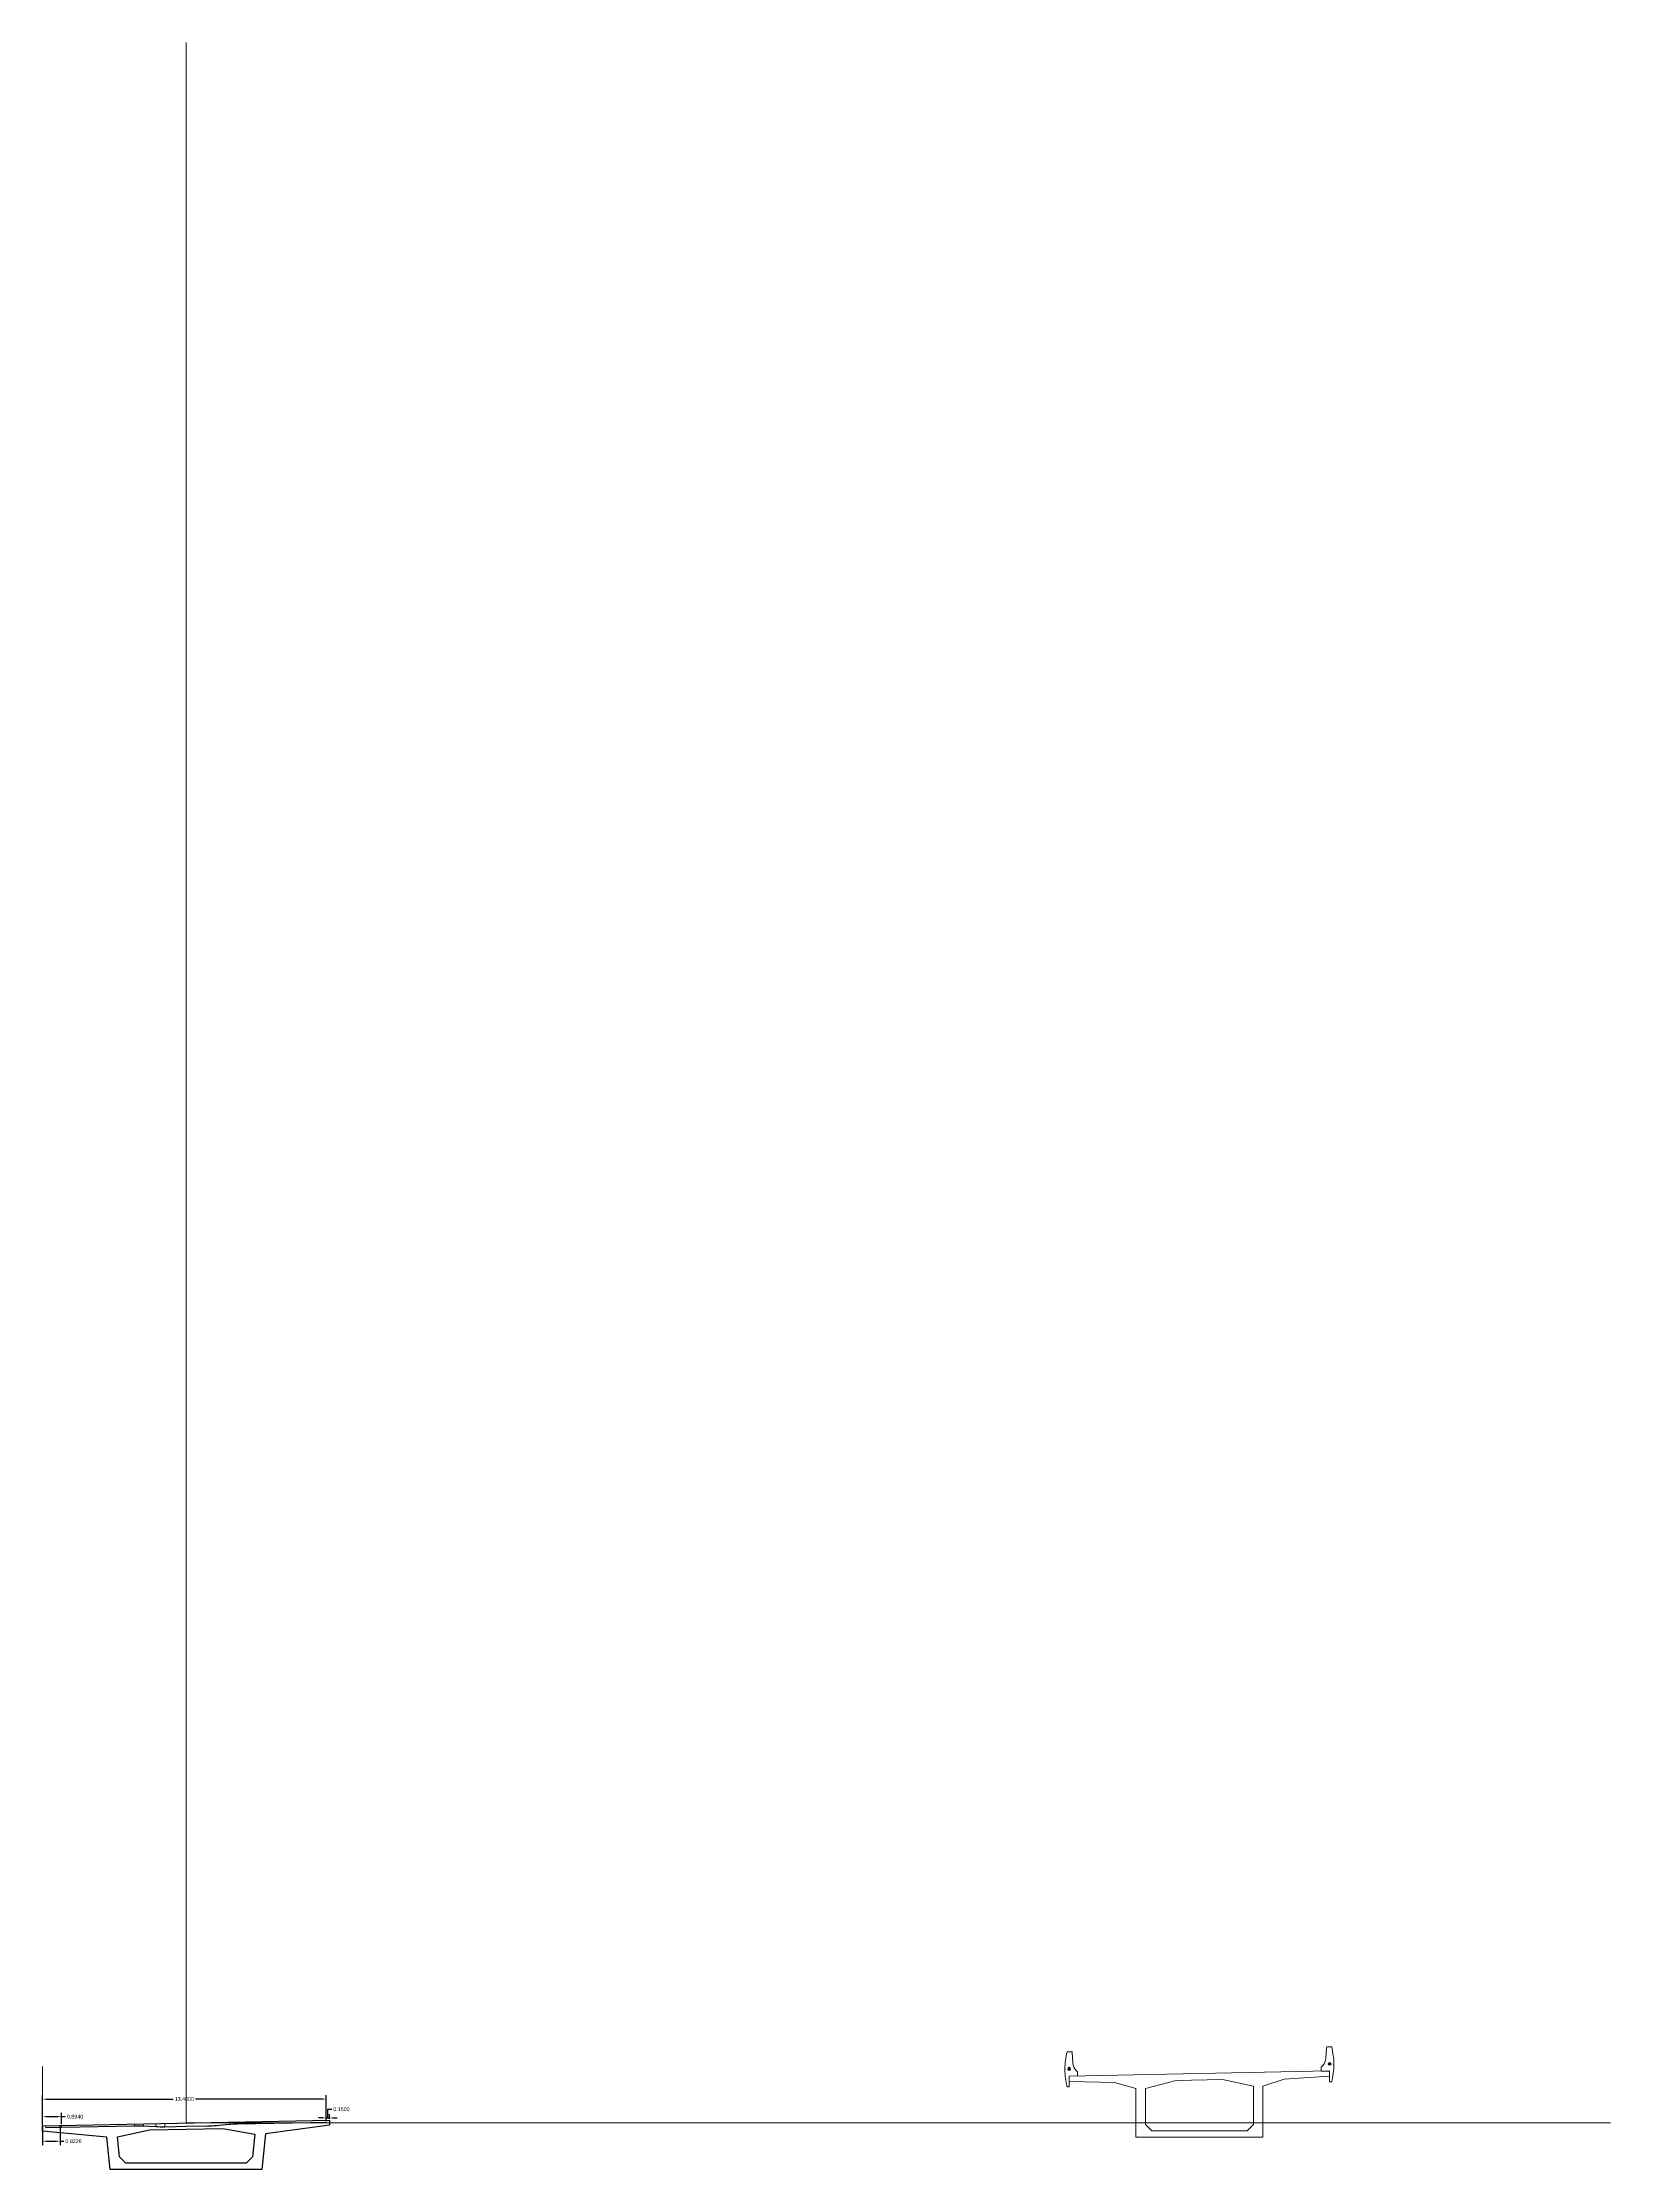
# Model space of a CAD drawing. Header units: metres. Extents: x -7 to 67, y -2 to 98.
import ezdxf

# ---------------------------------------------------------------- set-up
doc = ezdxf.new("R2010")
doc.units = ezdxf.units.M
doc.header["$MEASUREMENT"] = 0
doc.layers.get('0').update_dxf_attribs({"lineweight": 5})
doc.layers.get('DEFPOINTS').update_dxf_attribs({"lineweight": 5})
doc.layers.add('Citec-WorkAssistance', color=60, linetype='Continuous', lineweight=9, plot=False)
doc.layers.add('Dim-ver', color=7, linetype='Continuous', lineweight=5)
for name, color, linetype in [('INPOLY', 1, 'Continuous'), ('outline', 7, 'Continuous'), ('OUTPOLY', 4, 'Continuous'), ('PT-TOP-1', 2, 'Continuous')]:
    doc.layers.add(name, color=color, linetype=linetype)
doc.styles.get("Standard").update_dxf_attribs({"font": 'arial.ttf'})
doc.dimstyles.get("Standard").update_dxf_attribs({"dimtxt": 0.18, "dimasz": 0.18, "dimexe": 0.18, "dimexo": 0.0625, "dimgap": 0.09, "dimtad": 0, "dimtih": 1, "dimtoh": 1, "dimdec": 4, "dimzin": 0, "dimdsep": 46, "dimtxsty": 'Standard', "dimcen": 0.09, "dimadec": 0, "dimazin": 0, "dimtfac": 1, "dimtdec": 4, "dimtofl": 0, "dimtmove": 0, "dimatfit": 3, "dimfxl": 1, "dimtolj": 1, "dimtzin": 0, "dimarcsym": 0})

# ---------------------------------------------------------------- blocks, each defined once
blk = doc.blocks.new('GLC chinh tuyen BN new')
at = {"color": 8}
for p, q in [((410, 340), (390, 340)), ((400, 350), (400, 330))]:
    blk.add_line(p, q, dxfattribs=at)
at = {"color": 3}
blk.add_lwpolyline([(500, -510, 0.0584835), (599, 300), (589, 310), (589, 330), (599, 330, 0.0584835), (500, 1140), (270, 1140), (250, 1120), (223, 596, -0.1862105), (77, 267), (0, 190), (0, 0), (400, -8), (400, -510)], format="xyb", close=True, dxfattribs=at)
at = {"layer": 'outline'}
for radius in [60, 55]:
    blk.add_circle((400, 340), radius, dxfattribs=at)
blk = doc.blocks.new('*D237')
at = {"layer": 'DEFPOINTS', "color": 0, "transparency": 16777216}
for p in [(6.62, 0.01), (6.77, 0.23), (6.77, 0.13)]:
    blk.add_point(p, dxfattribs=at)
at = {"layer": 'Dim-ver', "color": 0, "lineweight": -2, "transparency": 16777216}
for p, q in [((6.44, 0.23), (6.26, 0.23)), ((6.62, 0.08), (6.62, 0.41)), ((6.62, 0.23), (6.77, 0.23)), ((6.7, 0.23), (6.7, 0.64)), ((6.7, 0.64), (6.88, 0.64)), ((6.77, 0.19), (6.77, 0.41)), ((6.95, 0.23), (7.13, 0.23))]:
    blk.add_line(p, q, dxfattribs=at)
at = {"layer": 'Dim-ver', "color": 0, "transparency": 16777216}
for points in [[(6.44, 0.26), (6.44, 0.2), (6.62, 0.23)], [(6.95, 0.26), (6.95, 0.2), (6.77, 0.23)]]:
    blk.add_solid(points, dxfattribs=at)
at = {"layer": 'Dim-ver', "color": 0, "transparency": 16777216, "insert": (7.34, 0.64), "char_height": 0.18, "attachment_point": 5}
blk.add_mtext('\\A1;0.1500', dxfattribs=at)
blk = doc.blocks.new('*D238')
at = {"layer": 'DEFPOINTS', "color": 0, "transparency": 16777216}
for p in [(6.62, 1.12), (6.62, 0.01), (-6.77, -0.14)]:
    blk.add_point(p, dxfattribs=at)
at = {"layer": 'Dim-ver', "color": 0, "lineweight": -2, "transparency": 16777216}
for p, q in [((-6.77, -0.08), (-6.77, 1.3)), ((-6.59, 1.12), (-0.6, 1.12)), ((6.44, 1.12), (0.45, 1.12)), ((6.62, 0.08), (6.62, 1.3))]:
    blk.add_line(p, q, dxfattribs=at)
at = {"layer": 'Dim-ver', "color": 0, "transparency": 16777216}
for points in [[(-6.59, 1.15), (-6.59, 1.09), (-6.77, 1.12)], [(6.44, 1.15), (6.44, 1.09), (6.62, 1.12)]]:
    blk.add_solid(points, dxfattribs=at)
at = {"layer": 'Dim-ver', "color": 0, "transparency": 16777216, "insert": (-0.08, 1.12), "char_height": 0.18, "attachment_point": 5}
blk.add_mtext('\\A1;13.4000', dxfattribs=at)
blk = doc.blocks.new('*D240')
at = {"layer": 'DEFPOINTS', "color": 0, "transparency": 16777216}
for p in [(-5.88, 0.29), (-6.77, -0.14), (-5.88, -0.12)]:
    blk.add_point(p, dxfattribs=at)
at = {"layer": 'Dim-ver', "color": 0, "lineweight": -2, "transparency": 16777216}
for p, q in [((-6.77, -0.08), (-6.77, 0.47)), ((-6.59, 0.29), (-6.06, 0.29)), ((-5.88, -0.06), (-5.88, 0.47)), ((-5.88, 0.29), (-5.7, 0.29))]:
    blk.add_line(p, q, dxfattribs=at)
at = {"layer": 'Dim-ver', "color": 0, "transparency": 16777216}
for points in [[(-6.59, 0.32), (-6.59, 0.26), (-6.77, 0.29)], [(-6.06, 0.32), (-6.06, 0.26), (-5.88, 0.29)]]:
    blk.add_solid(points, dxfattribs=at)
at = {"layer": 'Dim-ver', "color": 0, "transparency": 16777216, "insert": (-5.24, 0.29), "char_height": 0.18, "attachment_point": 5}
blk.add_mtext('\\A1;0.8940', dxfattribs=at)
blk = doc.blocks.new('*D241')
at = {"layer": 'DEFPOINTS', "color": 0, "transparency": 16777216}
for p in [(-6.77, -0.14), (-5.95, -0.12), (-5.95, -0.87)]:
    blk.add_point(p, dxfattribs=at)
at = {"layer": 'Dim-ver', "color": 0, "lineweight": -2, "transparency": 16777216}
for p, q in [((-6.77, -0.2), (-6.77, -1.05)), ((-6.59, -0.87), (-6.13, -0.87)), ((-5.95, -0.18), (-5.95, -1.05)), ((-5.95, -0.87), (-5.77, -0.87))]:
    blk.add_line(p, q, dxfattribs=at)
at = {"layer": 'Dim-ver', "color": 0, "transparency": 16777216}
for points in [[(-6.59, -0.84), (-6.59, -0.9), (-6.77, -0.87)], [(-6.13, -0.84), (-6.13, -0.9), (-5.95, -0.87)]]:
    blk.add_solid(points, dxfattribs=at)
at = {"layer": 'Dim-ver', "color": 0, "transparency": 16777216, "insert": (-5.31, -0.87), "char_height": 0.18, "attachment_point": 5}
blk.add_mtext('\\A1;0.8226', dxfattribs=at)

msp = doc.modelspace()

# ---------------------------------------------------------------- linework, layer by layer
for p, q in [((-6.775, -0.13935), (-6.775, 2.66616)), ((-6.625, -0.24382), (-6.625, -0.13635)), ((-5.95245, -0.22595), (-5.95245, -0.12289)), ((-5.88104, -0.2243), (-5.88104, -0.12147)), ((-2.42715, -0.15719), (-2.42715, -0.05239)), ((-2.42715, -0.15719), (-2.42715, -0.05239)), ((-2.00797, -0.16369), (-2.00797, -0.044)), ((-1.42575, -0.19309), (-1.42575, -0.03236)), ((-1.00657, -0.19959), (-1.00657, -0.02398))]:
    msp.add_line(p, q)
at = {"layer": 'Citec-WorkAssistance'}
for p, q in [((0, 98.25244), (0, 0)), ((0, 0), (67.25934, 0))]:
    msp.add_line(p, q, dxfattribs=at)
at = {"layer": 'DEFPOINTS'}
for points in [[(47.8485, -0.67337), (50.8485, -0.67337), (50.8485, 1.73663), (51.8485, 2.05663), (53.9985, 2.19963), (53.9985, 2.44963), (41.6985, 2.20363), (41.6985, 1.95363), (43.8485, 1.89663), (44.8485, 1.61663), (44.8485, -0.67337)], [(45.5985, -0.37337), (45.2985, -0.07337), (45.2985, 1.62563), (46.7485, 2.00457), (48.9485, 2.04857), (50.3985, 1.72763), (50.3985, -0.07337), (50.0985, -0.37337), (47.8485, -0.37337)]]:
    msp.add_lwpolyline(points, close=True, dxfattribs=at)
at = {"layer": 'INPOLY'}
msp.add_lwpolyline([(-3.23104, -0.66847), (-1.73104, -0.33852), (1.74399, -0.26902), (3.2444, -0.53496), (3.13751, -1.60385), (2.83751, -1.90385), (-2.83751, -1.90385), (-3.13751, -1.60385)], close=True, dxfattribs=at)
at = {"layer": 'OUTPOLY'}
msp.add_lwpolyline([(-6.775, -0.13935), (6.775, 0.13165), (6.775, -0.1184), (3.74749, -0.5289), (3.58, -2.20385), (-3.58, -2.20385), (-3.73253, -0.6785), (-6.775, -0.38935)], close=True, dxfattribs=at)
at = {"layer": 'PT-TOP-1'}
msp.add_lwpolyline([(6.625, 0.01369), (5.95673, 0.00548, 0.001785686), (5.88531, 0.00435), (2.43142, -0.06277, 0.017473278), (2.01281, -0.08556), (1.43217, -0.13755, -0.017473278), (1.01356, -0.16034), (0.0035, -0.17997), (-1.00657, -0.19959, -0.017473278), (-1.42575, -0.19309), (-2.00797, -0.16369, 0.017473278), (-2.42715, -0.15719), (-5.88104, -0.2243, 0.001785686), (-5.95245, -0.22595), (-6.625, -0.24382)], format="xyb", dxfattribs=at)

# ---------------------------------------------------------------- block references
at = {"layer": 'DEFPOINTS', "color": 4}
for p, xscale, yscale, zscale in [((42.0985, 2.21163), -0.0009999999999977, 0.0009999999999999, 0.001), ((53.5985, 2.44163), 0.0009999999999977, 0.0009999999999977, 0.0009999999999977)]:
    msp.add_blockref('GLC chinh tuyen BN new', p, dxfattribs=dict(at, xscale=xscale, yscale=yscale, zscale=zscale))

# ---------------------------------------------------------------- dimensions: what is measured, and where the dimension line sits
at = {"layer": 'Dim-ver'}
for base, p1, p2, override, picture, middle in [((6.625, 1.11582), (-6.775, -0.13935), (6.625, 0.01369), {"dimfxl": 5, "dimfxlon": 1, "dimarcsym": 1}, '*D238', (-0.075, 1.11582)), ((-5.88104, 0.29364), (-6.775, -0.13935), (-5.88104, -0.12147), {"dimfxl": 5, "dimfxlon": 1, "dimarcsym": 1}, '*D240', (-5.23772, 0.29364)), ((6.775, 0.2282), (6.625, 0.01369), (6.775, 0.13165), {"dimtmove": 1, "dimfxl": 5, "dimfxlon": 1, "dimarcsym": 1}, '*D237', (6.97, 0.637)), ((-5.952447, -0.872303), (-6.775, -0.139345), (-5.952447, -0.121466), {"dimfxl": 5, "dimfxlon": 1, "dimarcsym": 1}, '*D241', (-5.308879, -0.872303))]:
    dim = msp.add_linear_dim(base=base, p1=p1, p2=p2, dimstyle='Standard', override=override, dxfattribs=at)
    dim.commit()
    dim.dimension.update_dxf_attribs({"geometry": picture, "text_midpoint": middle})

doc.saveas('drawing.dxf')
